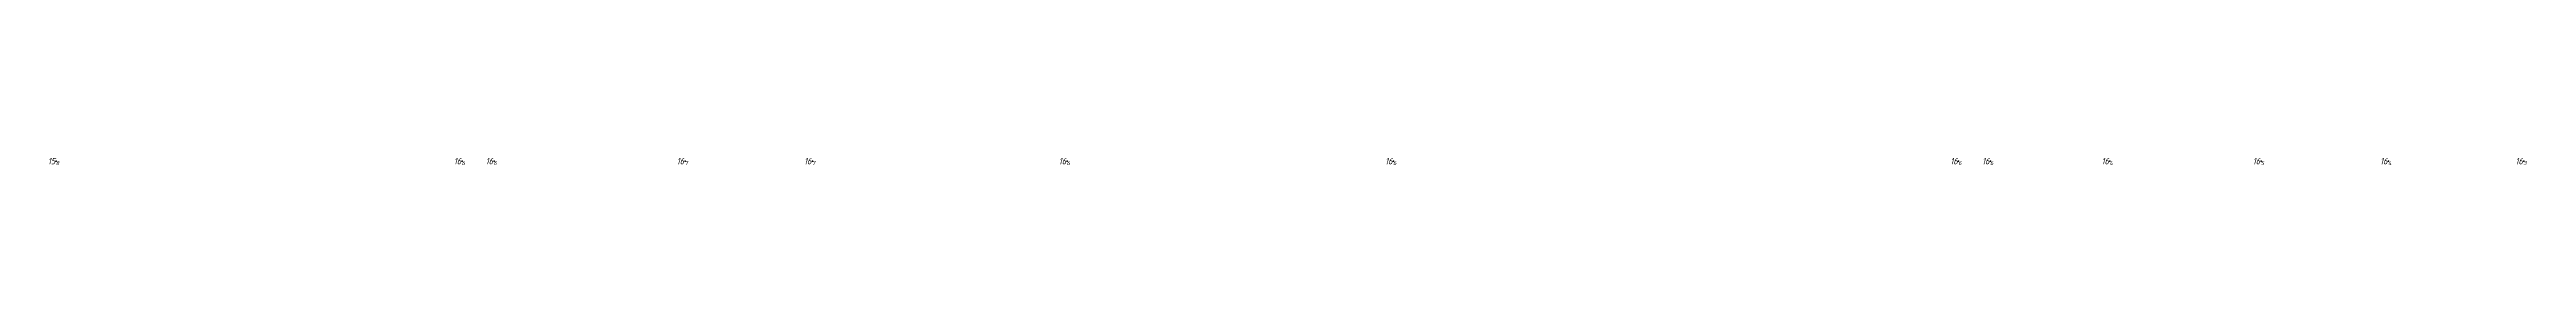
# Model space of a CAD drawing. Header units: metres. Extents: x 555406 to 556003, y 5031197 to 5031451.
# Drawn here: x 555407.2 to 555718.3, y 5031282.5 to 5031283.4 of the extents above; entities that cross this region are included whole.
import ezdxf
from ezdxf.enums import TextEntityAlignment as Align

# ---------------------------------------------------------------- set-up
doc = ezdxf.new("R2010")
doc.units = ezdxf.units.M
doc.layers.add('DEPTHS_TEXT', color=7, linetype='Continuous')
doc.layers.add('POINTS', color=8, linetype='Continuous')
doc.styles.add('ISO', font='iso')

msp = doc.modelspace()

# ---------------------------------------------------------------- texts
at = {"layer": 'DEPTHS_TEXT', "linetype": 'Continuous', "style": 'ISO', "oblique": 15}
for s, p in [('15', (555407.87, 5031283)), ('16', (555458.87, 5031283)), ('16', (555462.87, 5031283)), ('16', (555486.87, 5031283)), ('16', (555502.87, 5031283)), ('16', (555534.87, 5031283)), ('16', (555575.87, 5031283)), ('16', (555646.87, 5031283)), ('16', (555650.87, 5031283)), ('16', (555665.87, 5031283)), ('16', (555684.87, 5031283)), ('16', (555700.87, 5031283)), ('16', (555717.87, 5031283))]:
    msp.add_text(s, height=0.8, dxfattribs=at).set_placement(p, align=Align.MIDDLE_RIGHT)
for s, p in [('8', (555407.95, 5031283)), ('6', (555458.95, 5031283)), ('6', (555462.95, 5031283)), ('7', (555486.95, 5031283)), ('7', (555502.95, 5031283)), ('6', (555534.95, 5031283)), ('6', (555575.95, 5031283)), ('6', (555646.95, 5031283)), ('6', (555650.95, 5031283)), ('4', (555665.95, 5031283)), ('5', (555684.95, 5031283)), ('4', (555700.95, 5031283)), ('3', (555717.95, 5031283))]:
    msp.add_text(s, height=0.5, dxfattribs=at).set_placement(p, align=Align.TOP_LEFT)

# ---------------------------------------------------------------- linework, layer by layer
at = {"layer": 'POINTS', "linetype": 'Continuous'}
for p in [(555408, 5031283, 15.8), (555459, 5031283, 16.6), (555463, 5031283, 16.6), (555487, 5031283, 16.7), (555503, 5031283, 16.7), (555535, 5031283, 16.6), (555576, 5031283, 16.6), (555647, 5031283, 16.6), (555651, 5031283, 16.6), (555666, 5031283, 16.4), (555685, 5031283, 16.5), (555701, 5031283, 16.4), (555718, 5031283, 16.3)]:
    msp.add_point(p, dxfattribs=at)

msp.set_redraw_order([(e.dxf.handle, doc.entitydb.next_handle()) for e in msp.query("TEXT MTEXT ATTDEF DIMENSION ARC_DIMENSION")])  # texts and dimensions are drawn at this point

doc.saveas('drawing.dxf')
